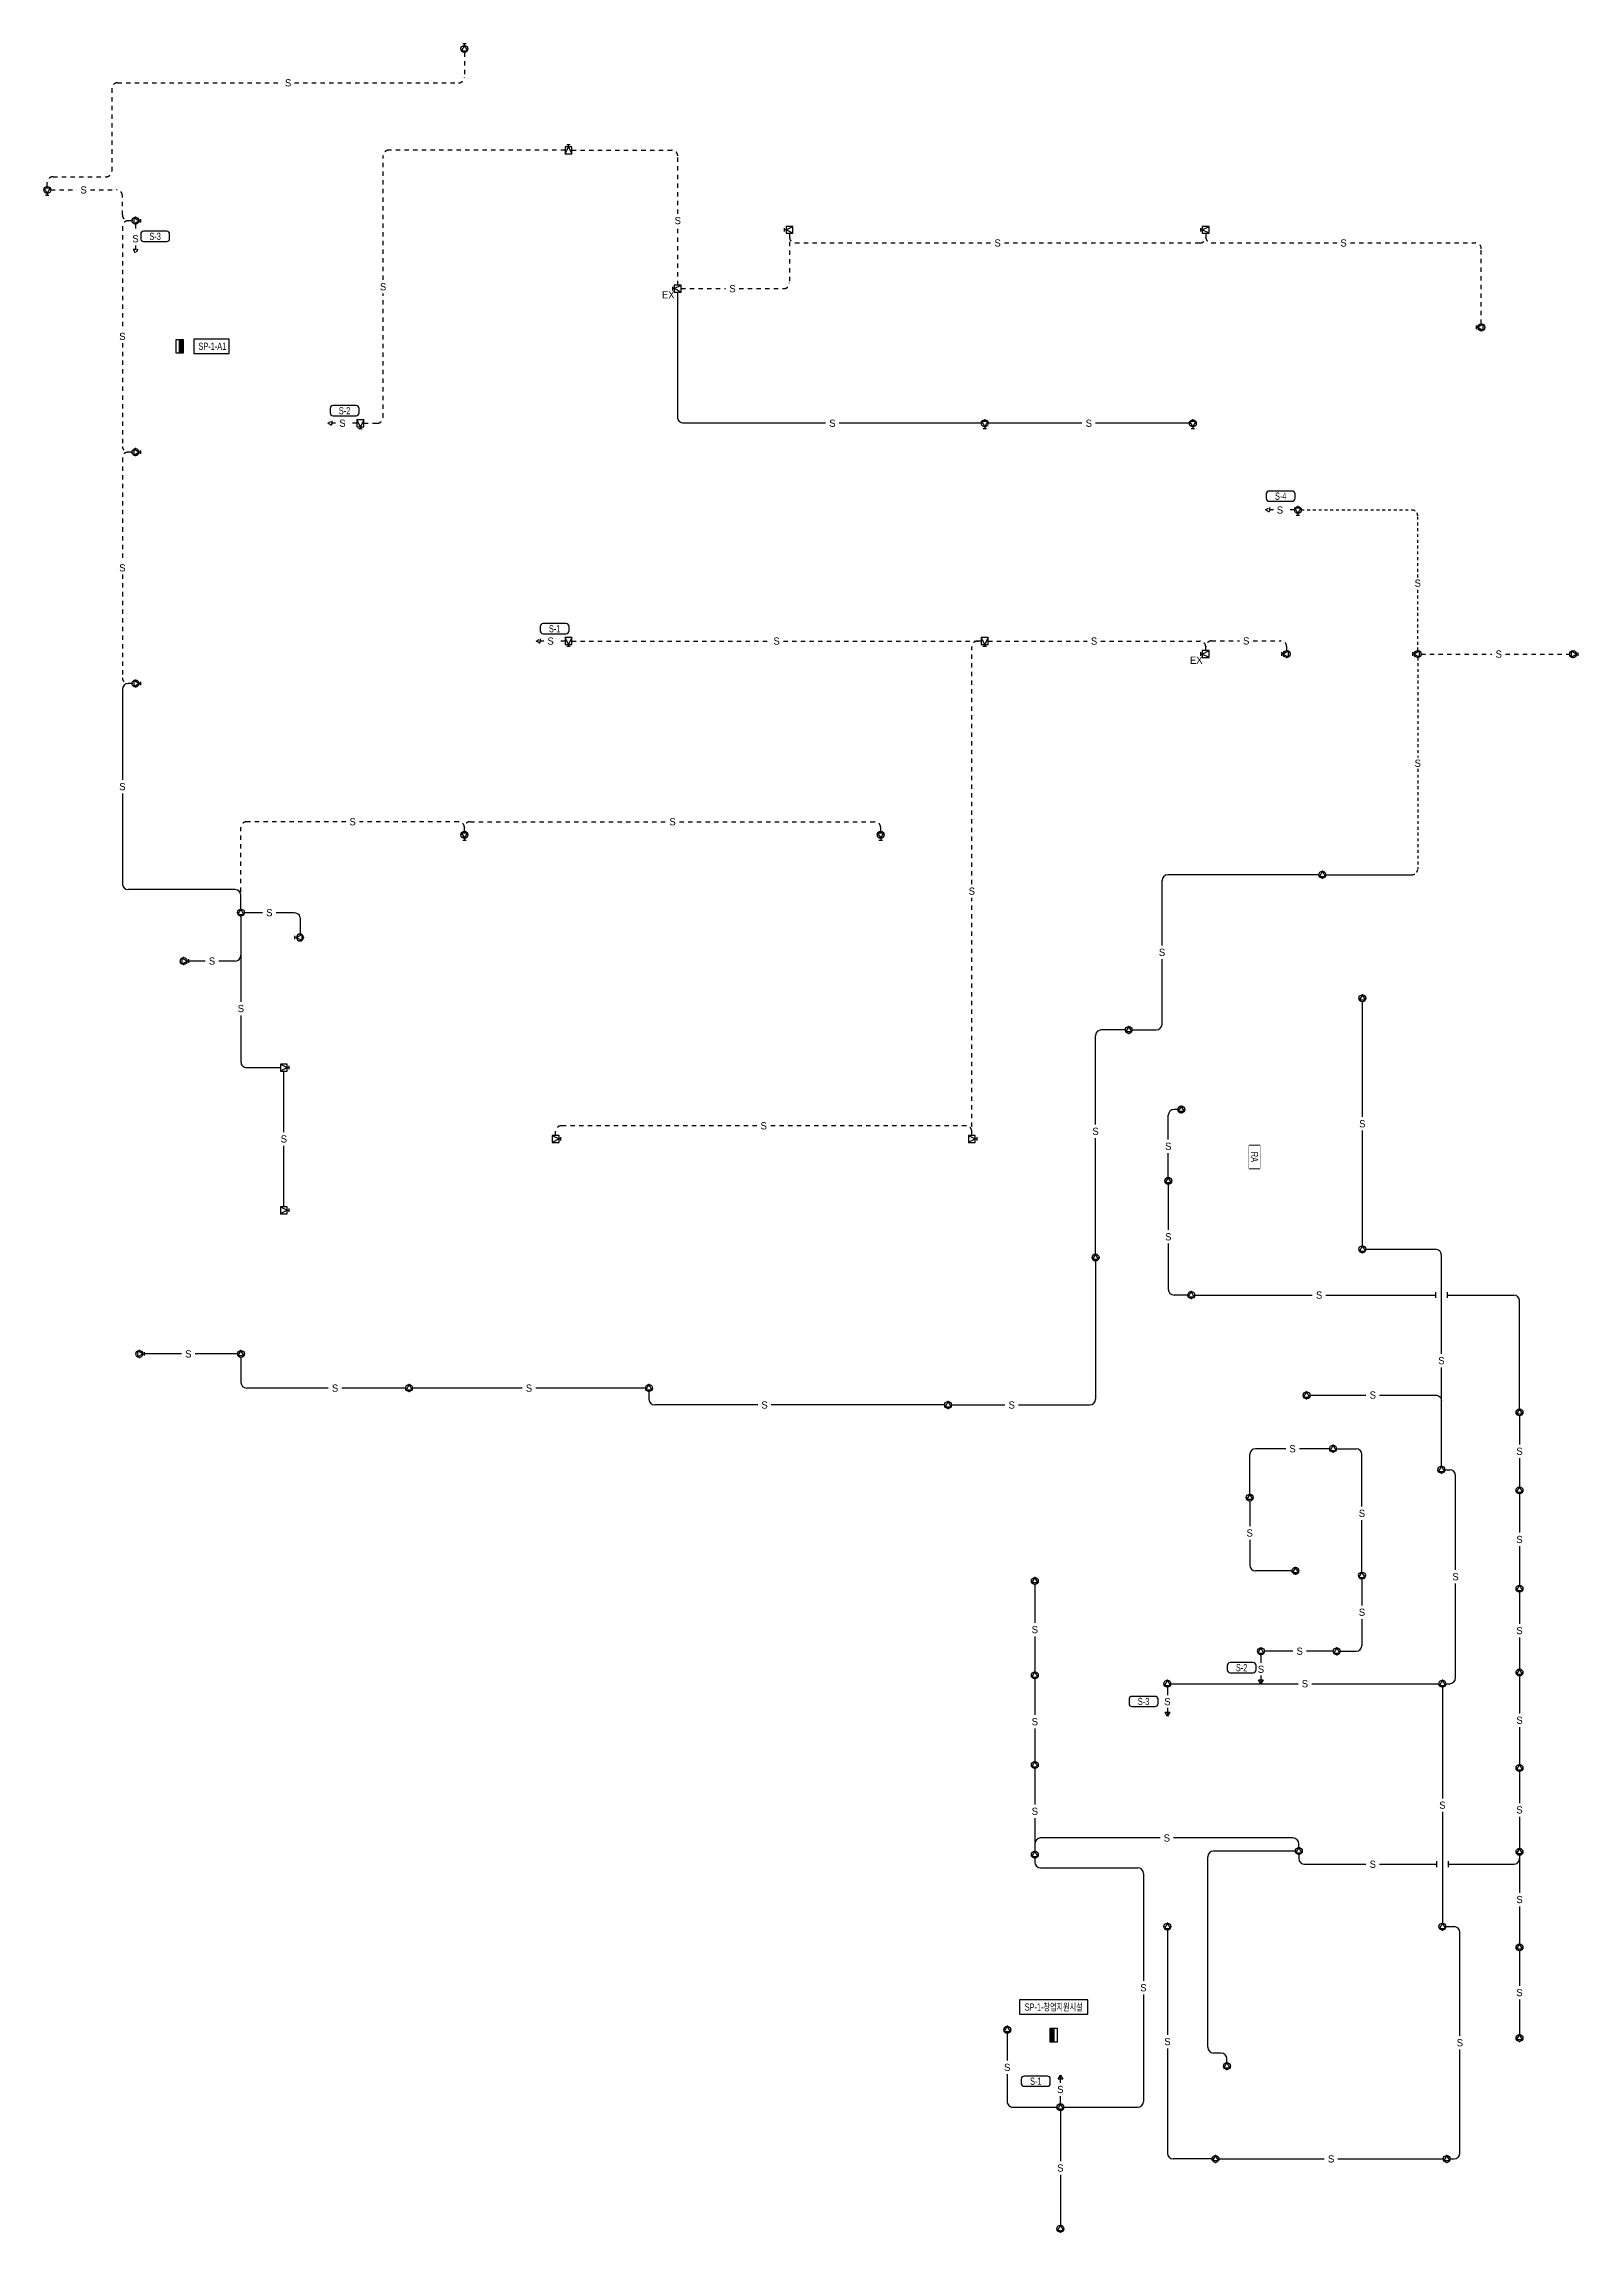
# Model space of a CAD drawing. Header units: millimetres. Extents: x 93478 to 502050, y -351975 to 881490.
# Drawn here: x 96724 to 176354, y -321150 to -207645 of the extents above; entities that cross this region are included whole.
import ezdxf
from ezdxf.enums import TextEntityAlignment as Align

# ---------------------------------------------------------------- set-up
doc = ezdxf.new("R2010")
doc.units = ezdxf.units.MM
doc.header["$LTSCALE"] = 150
doc.set_wipeout_variables(frame=1)
doc.linetypes.add('D1', pattern=[3, 1, -1, 1])
for name, color, linetype in [('------30 Public Address Terminal Board', 3, 'Continuous'), ('------31 Speaker', 3, 'Continuous'), ('-----21 Embeded Wire in Ceiling or Wall', 4, 'Continuous'), ('-----23 Concealed or Exposed Wire', 4, 'D1')]:
    doc.layers.add(name, color=color, linetype=linetype)
doc.styles.add('ELEC', font='')
doc.styles.get('ELEC').set_extended_font_data('Dotum')

msp = doc.modelspace()

# ---------------------------------------------------------------- texts
at = {"layer": '------30 Public Address Terminal Board', "style": 'ELEC', "width": 0.7}
for s, p in [('SP-1-A1', (105472, -223335)), ('SP-1-창업지원시설', (149132, -309471))]:
    msp.add_text(s, height=375, dxfattribs=at).set_placement(p, align=Align.MIDDLE_CENTER)
at = {"layer": '------31 Speaker', "style": 'ELEC'}
for p in [(129130, -220668, 0), (156530, -239618, 0)]:
    msp.add_text('EX', height=375, dxfattribs=at).set_placement(p, align=Align.MIDDLE_CENTER)
at = {"layer": '-----21 Embeded Wire in Ceiling or Wall', "style": 'ELEC'}
for p in [(100804, -246170), (112754, -247995), (144884, -251595), (108429, -252707), (105454, -255220), (154754, -254767), (106954, -257682), (109184, -264445), (151304, -264052), (165150, -263660), (155079, -264830), (155079, -269522), (162906, -272545), (104229, -275595), (169254, -275945), (111840, -277370), (121904, -277370), (134126, -278245), (146956, -278245), (165693, -277730), (161526, -280514), (173304, -280645), (165129, -283864), (159304, -284885), (173304, -285220), (169984, -287150), (165129, -288994), (148154, -289895), (173304, -289945), (161899, -291014), (159889, -291950), (162169, -292700), (155034, -293630), (148154, -294670), (173304, -294595), (148154, -299320), (169304, -299000), (173304, -299245), (155004, -300702), (165691, -302062), (173304, -303895), (153791, -308470), (173304, -308720), (155034, -311262), (170209, -311322), (146718, -312598), (149479, -313747), (149479, -317817), (163529, -317345)]:
    msp.add_text('S', height=375, dxfattribs=at).set_placement(p, align=Align.MIDDLE_CENTER)
at = {"layer": '-----23 Concealed or Exposed Wire', "ltscale": 1.5, "style": 'ELEC'}
for p in [(109404, -209670), (98794, -215225), (129624, -216815), (101484, -217755), (146224, -217975), (164174, -217975), (114334, -220245), (132464, -220345), (100804, -222825), (112224, -227325), (137649, -227325), (150954, -227325), (160874, -231825), (100804, -234825), (168024, -235620), (123024, -238625), (134754, -238625), (151229, -238625), (159124, -238615), (172229, -239299), (168024, -244960), (129354, -247995), (134084, -263765)]:
    msp.add_text('S', height=375, dxfattribs=at).set_placement(p, align=Align.MIDDLE_CENTER)
at = {"linetype": 'Continuous', "style": 'ELEC', "width": 0.7}
for s, p in [('S-3', (102504, -217635)), ('S-2', (112335, -226674)), ('S-4', (160912, -231108)), ('S-1', (123235, -237984)), ('S-2', (158886, -291870)), ('S-3', (153796, -293622)), ('S-1', (148203, -313317))]:
    msp.add_text(s, height=375, dxfattribs=at).set_placement(p, align=Align.MIDDLE)

# ---------------------------------------------------------------- blocks, each defined once
blk = doc.blocks.new('E01-1')
blk.add_lwpolyline([(130, -75), (0, 150), (-130, -75)], close=True)
at = {"linetype": 'Continuous'}
blk.add_circle((0, 0), 150, dxfattribs=at)
for p in [(-150, 0), (0, 150), (150, 0), (0, -150)]:
    blk.add_point(p)
blk = doc.blocks.new('I02')
for p, q in [((-75, 0), (0, 0)), ((0, -75), (0, 75))]:
    blk.add_line(p, q)
blk.add_lwpolyline([(-300, -130), (-75, 0), (-300, 130)], close=True)
at = {"linetype": 'Continuous'}
blk.add_circle((-225, 0), 150, dxfattribs=at)
for p in [(-225, 150), (-375, 0), (-225, -150), (-75, 0)]:
    blk.add_point(p)
blk = doc.blocks.new('I04')
for p, q in [((-375, 150), (-75, 0)), ((-75, 0), (-375, -150)), ((-75, 0), (0, 0)), ((0, -75), (0, 75))]:
    blk.add_line(p, q)
blk.add_lwpolyline([(-375, -150), (-75, -150), (-75, 150), (-375, 150)], close=True)
blk = doc.blocks.new('I05')
blk.add_hatch(color=256).paths.add_polyline_path([(300, 150), (-300, 150), (-300, 0), (300, 0)])
blk.add_line((-300, 150), (300, 150))
blk.add_lwpolyline([(-300, 0), (-300, 300), (300, 300), (300, 0)], close=True)
blk = doc.blocks.new('O07')
blk.add_lwpolyline([(0, -100), (173, 0), (0, 100)], close=True)

# ---------------------------------------------------------------- linework, layer by layer
at = {"layer": '------30 Public Address Terminal Board', "color": 1, "elevation": 0}
for points in [[(104514, -222960), (104514, -223710), (106354, -223710), (106354, -222960)], [(147362, -309096), (147362, -309846), (150901, -309846), (150901, -309096)]]:
    msp.add_lwpolyline(points, close=True, dxfattribs=at)
at = {"layer": '------30 Public Address Terminal Board', "color": 1}
msp.add_lwpolyline([(159272, -264787), (159272, -265977), (159835, -265977), (159835, -264787)], close=True, dxfattribs=at)
at = {"layer": '-----21 Embeded Wire in Ceiling or Wall'}
for p, q in [((135424, -217475), (135424, -217675)), ((100804, -241125), (100804, -245816)), ((101304, -240825), (101104, -240825)), ((101304, -240825), (101104, -240825)), ((100804, -246524), (100804, -251215)), ((118554, -248495), (118554, -248295)), ((118554, -248495), (118554, -248295)), ((162899, -250745), (155054, -250745)), ((163259, -250745), (167724, -250745)), ((106654, -251515), (101104, -251515)), ((106954, -252015), (106954, -251815)), ((106954, -252527), (106954, -251815)), ((154754, -254414), (154754, -251045)), ((154754, -258490), (154754, -255121)), ((165150, -263306), (165150, -257330)), ((152849, -258790), (151604, -258790)), ((153209, -258790), (154454, -258790)), ((151304, -263699), (151304, -259090)), ((155079, -264476), (155079, -263220)), ((155574, -262920), (155379, -262920)), ((151304, -270415), (151304, -264406)), ((165150, -269990), (165150, -264014)), ((155079, -266440), (155079, -265184)), ((155079, -266800), (155079, -269169)), ((155079, -269876), (155079, -272245)), ((151304, -270775), (151304, -277945)), ((165330, -270170), (168954, -270170)), ((169254, -275591), (169254, -270470)), ((168954, -272395), (168954, -272695)), ((169554, -272395), (169554, -272695)), ((156094, -272545), (155379, -272545)), ((156454, -272545), (162552, -272545)), ((163260, -272545), (168954, -272545)), ((169554, -272545), (173004, -272545)), ((173304, -278440), (173304, -272845)), ((103875, -275595), (101954, -275595)), ((106774, -275595), (104582, -275595)), ((106954, -275775), (106954, -277070)), ((169254, -281420), (169254, -276299)), ((111486, -277370), (107254, -277370)), ((115499, -277370), (112194, -277370)), ((121550, -277370), (115859, -277370)), ((127949, -277370), (122257, -277370)), ((128129, -277550), (128129, -277945)), ((133772, -278245), (128429, -278245)), ((143474, -278245), (134480, -278245)), ((143834, -278245), (146602, -278245)), ((147310, -278245), (151004, -278245)), ((173304, -278800), (173304, -280291)), ((159304, -282865), (159304, -280814)), ((161172, -280514), (159604, -280514)), ((163449, -280514), (161880, -280514)), ((163809, -280514), (164829, -280514)), ((165129, -283511), (165129, -280814)), ((173304, -280999), (173304, -282490)), ((169434, -281600), (169684, -281600)), ((169984, -286796), (169984, -281900)), ((159304, -283225), (159304, -284531)), ((173304, -282850), (173304, -284866)), ((165129, -286915), (165129, -284218)), ((159304, -285239), (159304, -286545)), ((173304, -285574), (173304, -287590)), ((161499, -286845), (159604, -286845)), ((148154, -287550), (148154, -289541)), ((165129, -287275), (165129, -288640)), ((169984, -292400), (169984, -287504)), ((173304, -287950), (173304, -289591)), ((165129, -289348), (165129, -290714)), ((148154, -290249), (148154, -292090)), ((173304, -290299), (173304, -291940)), ((159889, -291200), (159889, -291621)), ((161545, -291014), (160069, -291020)), ((163639, -291019), (162252, -291014)), ((163998, -291014), (164829, -291014)), ((148154, -292450), (148154, -294316)), ((155214, -292700), (161815, -292700)), ((159889, -292279), (159889, -292700)), ((162522, -292700), (169124, -292700)), ((169484, -292700), (169684, -292700)), ((173304, -292300), (173304, -294241)), ((155034, -292880), (155034, -293301)), ((155034, -293959), (155034, -294380)), ((169304, -292880), (169304, -298646)), ((148154, -295024), (148154, -296740)), ((173304, -294949), (173304, -296890)), ((148154, -297100), (148154, -298966)), ((173304, -297250), (173304, -298891)), ((169304, -299354), (169304, -305120)), ((173304, -299599), (173304, -301240)), ((148154, -299674), (148154, -301390)), ((154650, -300702), (148454, -300702)), ((161554, -300702), (155358, -300702)), ((148154, -301002), (148154, -301390)), ((148154, -301750), (148154, -301950)), ((157123, -311555), (157123, -301682)), ((161674, -301382), (157423, -301382)), ((161854, -301202), (161854, -301002)), ((161854, -301562), (161854, -301762)), ((169004, -301912), (169004, -302212)), ((169604, -301912), (169604, -302212)), ((173304, -301600), (173304, -301762)), ((173304, -301600), (173304, -303541)), ((148454, -302250), (153491, -302250)), ((153791, -302550), (153791, -308116)), ((162154, -302062), (165337, -302062)), ((166045, -302062), (169004, -302062)), ((169604, -302062), (173004, -302062)), ((169484, -305300), (169909, -305300)), ((173304, -304249), (173304, -306190)), ((155034, -305480), (155034, -310909)), ((170209, -310969), (170209, -305600)), ((173304, -306550), (173304, -308366)), ((153791, -308824), (153791, -314365)), ((173304, -309074), (173304, -310890)), ((155034, -311616), (155034, -317045)), ((157823, -311855), (157423, -311855)), ((170209, -317045), (170209, -311676)), ((149479, -313394), (149479, -313010)), ((158123, -312355), (158123, -312155)), ((149479, -314485), (149479, -314101)), ((149479, -314845), (149479, -317464)), ((149659, -314665), (153491, -314665)), ((157349, -317345), (155334, -317345)), ((157709, -317345), (163175, -317345)), ((163883, -317345), (169349, -317345)), ((169709, -317345), (169909, -317345)), ((149479, -318171), (149479, -320790))]:
    msp.add_line(p, q, dxfattribs=at)
for points in [[(137295, -227325), (129924, -227325, -0.4142136), (129624, -227025), (129624, -220525)], [(108782, -252707), (109724, -252707, -0.4142136), (110024, -253007), (110024, -253817)], [(106954, -258036), (106954, -260445, 0.4142136), (107254, -260745), (109004, -260745)], [(166047, -277730), (168954, -277730, -0.4142136), (169254, -278030)], [(146718, -312952), (146718, -314365, 0.4142136), (147018, -314665), (149299, -314665)]]:
    msp.add_lwpolyline(points, format="xyb", dxfattribs=at)
for points in [[(145374, -227325), (138002, -227325)], [(150600, -227325), (145734, -227325)], [(156174, -227325), (151307, -227325)], [(106954, -252887), (106954, -254920)], [(107134, -252707), (108075, -252707)], [(105100, -255220), (104254, -255220)], [(106654, -255220), (105807, -255220)], [(106954, -254920), (106954, -257329)], [(109184, -264091), (109184, -260925)], [(109184, -267965), (109184, -264799)], [(162433, -277730), (165339, -277730)], [(146718, -310831), (146718, -312244)]]:
    msp.add_lwpolyline(points, dxfattribs=at)
for centre, start, end in [((101104, -241125), 90, 180), ((155054, -251045), 90, 180), ((101104, -251215), 180, 270), ((106654, -251815), 0.00001, 90), ((106654, -254920), 270, 359.99999), ((151604, -259090), 90, 180), ((154454, -258490), 270, 0), ((155379, -263220), 90, 180), ((168954, -270470), 0, 90), ((155379, -272245), 180, 270), ((173004, -272845), 0, 90), ((107254, -277070), 180, 270), ((128429, -277945), 180, 270), ((151004, -277945), 270, 0), ((159604, -280814), 90, 180), ((164829, -280814), 0, 90), ((169684, -281900), 0, 90), ((159604, -286545), 180, 270), ((164829, -290714), 270, 0), ((169684, -292400), 270, 0), ((148454, -301002), 90, 180), ((161554, -301002), 0, 90), ((157423, -301682), 90, 180), ((162154, -301762), 180, 270), ((173004, -301762), 270, 0), ((148454, -301950), 180, 270), ((153491, -302550), 0, 90), ((169909, -305600), 0, 90), ((157423, -311555), 180, 270), ((157823, -312155), 0, 90), ((153491, -314365), 270, 0), ((155334, -317045), 180, 270), ((169909, -317045), 270, 0)]:
    msp.add_arc(centre, 300, start, end, dxfattribs=at)
at = {"layer": '-----23 Concealed or Exposed Wire', "ltscale": 1.5}
for p, q in [((118554, -208095), (118554, -209370)), ((100254, -209970), (100254, -214245)), ((100554, -209670), (109074, -209670)), ((109733, -209670), (118254, -209670)), ((123774, -213165), (114634, -213165)), ((124134, -213165), (129324, -213165)), ((114334, -219891), (114334, -213465)), ((129624, -216461), (129624, -213465)), ((96904, -215045), (96904, -214845)), ((97084, -215225), (98440, -215225)), ((97204, -214545), (99954, -214545)), ((99147, -215225), (100504, -215225)), ((100804, -216525), (100804, -215525)), ((100804, -217125), (100804, -222471)), ((101304, -216825), (101104, -216825)), ((101304, -216825), (101104, -216825)), ((101484, -217005), (101484, -217401)), ((129624, -220165), (129624, -217169)), ((135424, -217475), (135424, -220045)), ((157024, -217475), (157024, -217675)), ((157024, -217475), (157024, -217675)), ((101484, -218109), (101484, -218505)), ((135724, -217975), (145870, -217975)), ((146577, -217975), (156724, -217975)), ((157324, -217975), (163820, -217975)), ((164527, -217975), (171024, -217975)), ((171324, -222172), (171324, -218275)), ((114334, -227025), (114334, -220599)), ((129804, -220345), (132110, -220345)), ((132817, -220345), (135124, -220345)), ((100804, -223179), (100804, -228525)), ((111870, -227325), (111474, -227325)), ((112974, -227325), (112577, -227325)), ((113334, -227325), (114034, -227325)), ((100804, -229125), (100804, -234471)), ((101304, -228825), (101104, -228825)), ((101304, -228825), (101104, -228825)), ((160544, -231825), (160124, -231825)), ((161624, -231825), (161203, -231825)), ((100804, -235179), (100804, -240525)), ((122670, -238625), (122274, -238625)), ((123774, -238625), (123377, -238625)), ((124134, -238625), (134400, -238625)), ((135107, -238625), (145374, -238625)), ((144884, -251241), (144884, -238925)), ((145374, -238625), (145184, -238625)), ((145734, -238625), (150875, -238625)), ((151582, -238625), (156724, -238625)), ((157024, -239115), (157024, -238915)), ((157024, -239115), (157024, -238925)), ((157324, -238615), (158770, -238615)), ((159477, -238615), (160924, -238615)), ((161224, -239115), (161224, -238915)), ((168204, -239295), (171875, -239298)), ((172582, -239299), (175904, -239302)), ((106954, -252527), (106954, -248295)), ((112400, -247995), (107254, -247995)), ((118254, -247995), (113107, -247995)), ((118854, -247995), (129000, -247995)), ((129707, -247995), (139854, -247995)), ((140154, -248495), (140154, -248295)), ((144884, -264265), (144884, -251949)), ((123284, -264265), (123284, -264065)), ((133730, -263765), (123584, -263765)), ((144584, -263765), (134437, -263765)), ((144884, -264265), (144884, -264065))]:
    msp.add_line(p, q, dxfattribs=at)
at = {"layer": '-----23 Concealed or Exposed Wire'}
for p, q in [((161984, -231825), (167724, -231825)), ((168024, -235325), (168024, -232125)), ((168024, -239115), (168024, -235918)), ((168024, -239475), (168024, -244665)), ((168024, -245258), (168024, -250445))]:
    msp.add_line(p, q, dxfattribs=at)
at = {"layer": '-----23 Concealed or Exposed Wire', "ltscale": 1.5}
for centre, start, end in [((100554, -209970), 90, 180), ((118254, -209370), 270, 0), ((114634, -213465), 90, 180), ((129324, -213465), 0, 90), ((99954, -214245), 270, 0), ((97204, -214845), 90, 180), ((100504, -215525), 0, 90), ((101104, -216525), 180, 270), ((101104, -217125), 90, 180), ((135724, -217675), 180, 270), ((156724, -217675), 270, 0), ((157324, -217675), 180, 270), ((171024, -218275), 0, 90), ((135124, -220045), 270, 0), ((114034, -227025), 270, 0), ((101104, -228525), 180, 270), ((101104, -229125), 90, 180), ((145184, -238925), 90, 180), ((156724, -238925), 0, 90), ((157324, -238915), 90, 180), ((160924, -238915), 0, 90), ((101104, -240525), 180, 270), ((107254, -248295), 90, 180), ((118254, -248295), 0, 90), ((118854, -248295), 90, 180), ((139854, -248295), 0, 90), ((123584, -264065), 90, 180), ((144584, -264065), 0, 90)]:
    msp.add_arc(centre, 300, start, end, dxfattribs=at)
at = {"layer": '-----23 Concealed or Exposed Wire'}
for centre, start, end in [((167724, -232125), 0, 90), ((167724, -250445), 270, 0)]:
    msp.add_arc(centre, 300, start, end, dxfattribs=at)
at = {"color": 1, "linetype": 'Continuous', "elevation": 0}
for points in [[(101754, -217748, 0.4142136), (101904, -217898), (103104, -217898, 0.4142136), (103254, -217748), (103254, -217523, 0.4142136), (103104, -217373), (101904, -217373, 0.4142136), (101754, -217523)], [(111585, -226787, 0.4142136), (111735, -226937), (112935, -226937, 0.4142136), (113085, -226787), (113085, -226562, 0.4142136), (112935, -226412), (111735, -226412, 0.4142136), (111585, -226562)], [(160162, -231221, 0.4142136), (160312, -231371), (161512, -231371, 0.4142136), (161662, -231221), (161662, -230996, 0.4142136), (161512, -230846), (160312, -230846, 0.4142136), (160162, -230996)], [(122485, -238096, 0.4142136), (122635, -238246), (123835, -238246, 0.4142136), (123985, -238096), (123985, -237871, 0.4142136), (123835, -237721), (122635, -237721, 0.4142136), (122485, -237871)], [(158136, -291982, 0.4142136), (158286, -292132), (159486, -292132, 0.4142136), (159636, -291982), (159636, -291757, 0.4142136), (159486, -291607), (158286, -291607, 0.4142136), (158136, -291757)], [(153046, -293734, 0.4142136), (153196, -293884), (154396, -293884, 0.4142136), (154546, -293734), (154546, -293509, 0.4142136), (154396, -293359), (153196, -293359, 0.4142136), (153046, -293509)], [(147453, -313429, 0.4142136), (147603, -313579), (148803, -313579, 0.4142136), (148953, -313429), (148953, -313204, 0.4142136), (148803, -313054), (147603, -313054, 0.4142136), (147453, -313204)]]:
    msp.add_lwpolyline(points, format="xyb", close=True, dxfattribs=at)

# ---------------------------------------------------------------- block references
at = {"layer": '------30 Public Address Terminal Board', "xscale": 1.2, "yscale": 1.2, "zscale": 1.2}
for p, rotation in [((103954, -223335), 89.99999999999999), ((148954, -310925), 270)]:
    msp.add_blockref('I05', p, dxfattribs=dict(at, rotation=rotation))
at = {"layer": '------31 Speaker', "xscale": 1.2, "yscale": 1.2, "zscale": 1.2}
for name, p, rotation in [('I02', (118554, -207645), 90), ('I04', (123954, -212895), 89.99999999999993), ('I02', (96904, -215495), 270), ('I04', (135154, -217295), 179.9999999999999), ('I04', (156754, -217295), 179.9999999999999), ('I04', (129354, -220345), 179.9999999999999), ('I02', (171054, -222352), 180), ('I04', (113154, -227595), 269.9999999999999), ('I04', (113154, -227595), 269.9999999999999), ('I02', (145554, -227595), 270), ('I02', (156354, -227595), 270), ('I02', (161804, -232095), 269.9999999999999), ('I04', (123954, -238895), 270), ('I04', (145554, -238895), 270), ('I04', (156754, -239295), 179.9999999999999), ('I02', (160954, -239295), 180), ('I02', (167754, -239295), 180), ('I02', (118554, -248945), 270), ('I02', (140154, -248945), 270)]:
    msp.add_blockref(name, p, dxfattribs=dict(at, rotation=rotation))
at = {"layer": '------31 Speaker', "yscale": 1.2, "zscale": 1.2}
for name, p, xscale in [('I02', (101754, -216825), 1.2), ('I02', (101754, -228825), 1.2), ('I02', (176354, -239302), 1.2), ('I02', (101754, -240825), 1.2), ('E01-1', (163079, -250745), 1.2), ('E01-1', (106954, -252707), 1.2), ('I02', (109754, -253997), -1.2), ('I02', (104254, -255220), 1.2), ('E01-1', (165150, -257150), 1.2), ('E01-1', (153029, -258790), 1.2), ('I04', (109454, -260745), 1.2), ('E01-1', (155754, -262920), 1.2), ('E01-1', (155754, -262920), 1.2), ('I04', (123554, -264445), 1.2), ('I04', (145154, -264445), 1.2), ('E01-1', (155079, -266620), 1.2), ('I04', (109454, -268145), 1.2), ('E01-1', (165150, -270170), 1.2), ('E01-1', (151304, -270595), 1.2), ('E01-1', (156274, -272545), 1.2), ('I02', (101954, -275595), 1.2), ('E01-1', (106954, -275595), 1.2), ('E01-1', (115679, -277370), 1.2), ('E01-1', (128129, -277370), 1.2), ('E01-1', (143654, -278245), 1.2), ('E01-1', (162254, -277745), 1.2), ('E01-1', (173304, -278620), 1.2), ('E01-1', (163629, -280514), 1.2), ('E01-1', (169254, -281600), 1.2), ('E01-1', (173304, -282670), 1.2), ('E01-1', (159304, -283045), 1.2), ('E01-1', (161679, -286845), 1.2), ('E01-1', (165129, -287095), 1.2), ('E01-1', (148154, -287370), 1.2), ('E01-1', (173304, -287770), 1.2), ('E01-1', (159889, -291020), 1.2), ('E01-1', (163819, -291020), 1.2), ('E01-1', (148154, -292270), 1.2), ('E01-1', (155034, -292700), 1.2), ('E01-1', (169304, -292700), 1.2), ('E01-1', (173304, -292120), 1.2), ('E01-1', (148154, -296920), 1.2), ('E01-1', (173304, -297070), 1.2), ('E01-1', (148154, -301570), 1.2), ('E01-1', (161854, -301382), 1.2), ('E01-1', (161854, -301382), 1.2), ('E01-1', (173304, -301420), 1.2), ('E01-1', (155034, -305300), 1.2), ('E01-1', (169304, -305300), 1.2), ('E01-1', (173304, -306370), 1.2), ('E01-1', (146723, -310651), 1.2), ('E01-1', (173304, -311070), 1.2), ('E01-1', (158123, -312535), 1.2), ('E01-1', (149479, -314665), 1.2), ('E01-1', (157529, -317345), 1.2), ('E01-1', (157529, -317345), 1.2), ('E01-1', (169529, -317345), 1.2), ('E01-1', (169529, -317345), 1.2), ('E01-1', (149479, -320970), 1.2)]:
    msp.add_blockref(name, p, dxfattribs=dict(at, xscale=xscale))
at = {"layer": '-----21 Embeded Wire in Ceiling or Wall', "xscale": -1.2, "yscale": 1.2, "zscale": 1.2}
for p, rotation in [((159889, -292492), 90), ((155034, -294172), 90), ((149479, -313218), 270)]:
    msp.add_blockref('O07', p, dxfattribs=dict(at, rotation=rotation))
at = {"layer": '-----23 Concealed or Exposed Wire', "ltscale": 1.5, "xscale": -1.2, "yscale": 1.2, "zscale": 1.2, "rotation": 90}
msp.add_blockref('O07', (101484, -218297), dxfattribs=at)
at = {"layer": '-----23 Concealed or Exposed Wire', "ltscale": 1.5, "xscale": -1.2, "yscale": 1.2, "zscale": 1.2}
for p in [(111681, -227325), (160331, -231825), (122481, -238625)]:
    msp.add_blockref('O07', p, dxfattribs=at)

msp.set_redraw_order([(e.dxf.handle, doc.entitydb.next_handle()) for e in msp.query("TEXT MTEXT ATTDEF DIMENSION ARC_DIMENSION")])  # texts and dimensions are drawn at this point

# ---------------------------------------------------------------- next in the draw order: wipeouts: each hides what was drawn before it
at = {"color": 1}
msp.add_wipeout([(159272, -264787), (159272, -265977), (159835, -265977), (159835, -264787)], dxfattribs=at).dxf.layer = '------30 Public Address Terminal Board'

# ---------------------------------------------------------------- next in the draw order: texts
at = {"layer": '------30 Public Address Terminal Board', "style": 'ELEC', "width": 0.7}
msp.add_text('RA', height=375, rotation=270, dxfattribs=at).set_placement((159554, -265382), align=Align.MIDDLE_CENTER)

doc.saveas('drawing.dxf')
